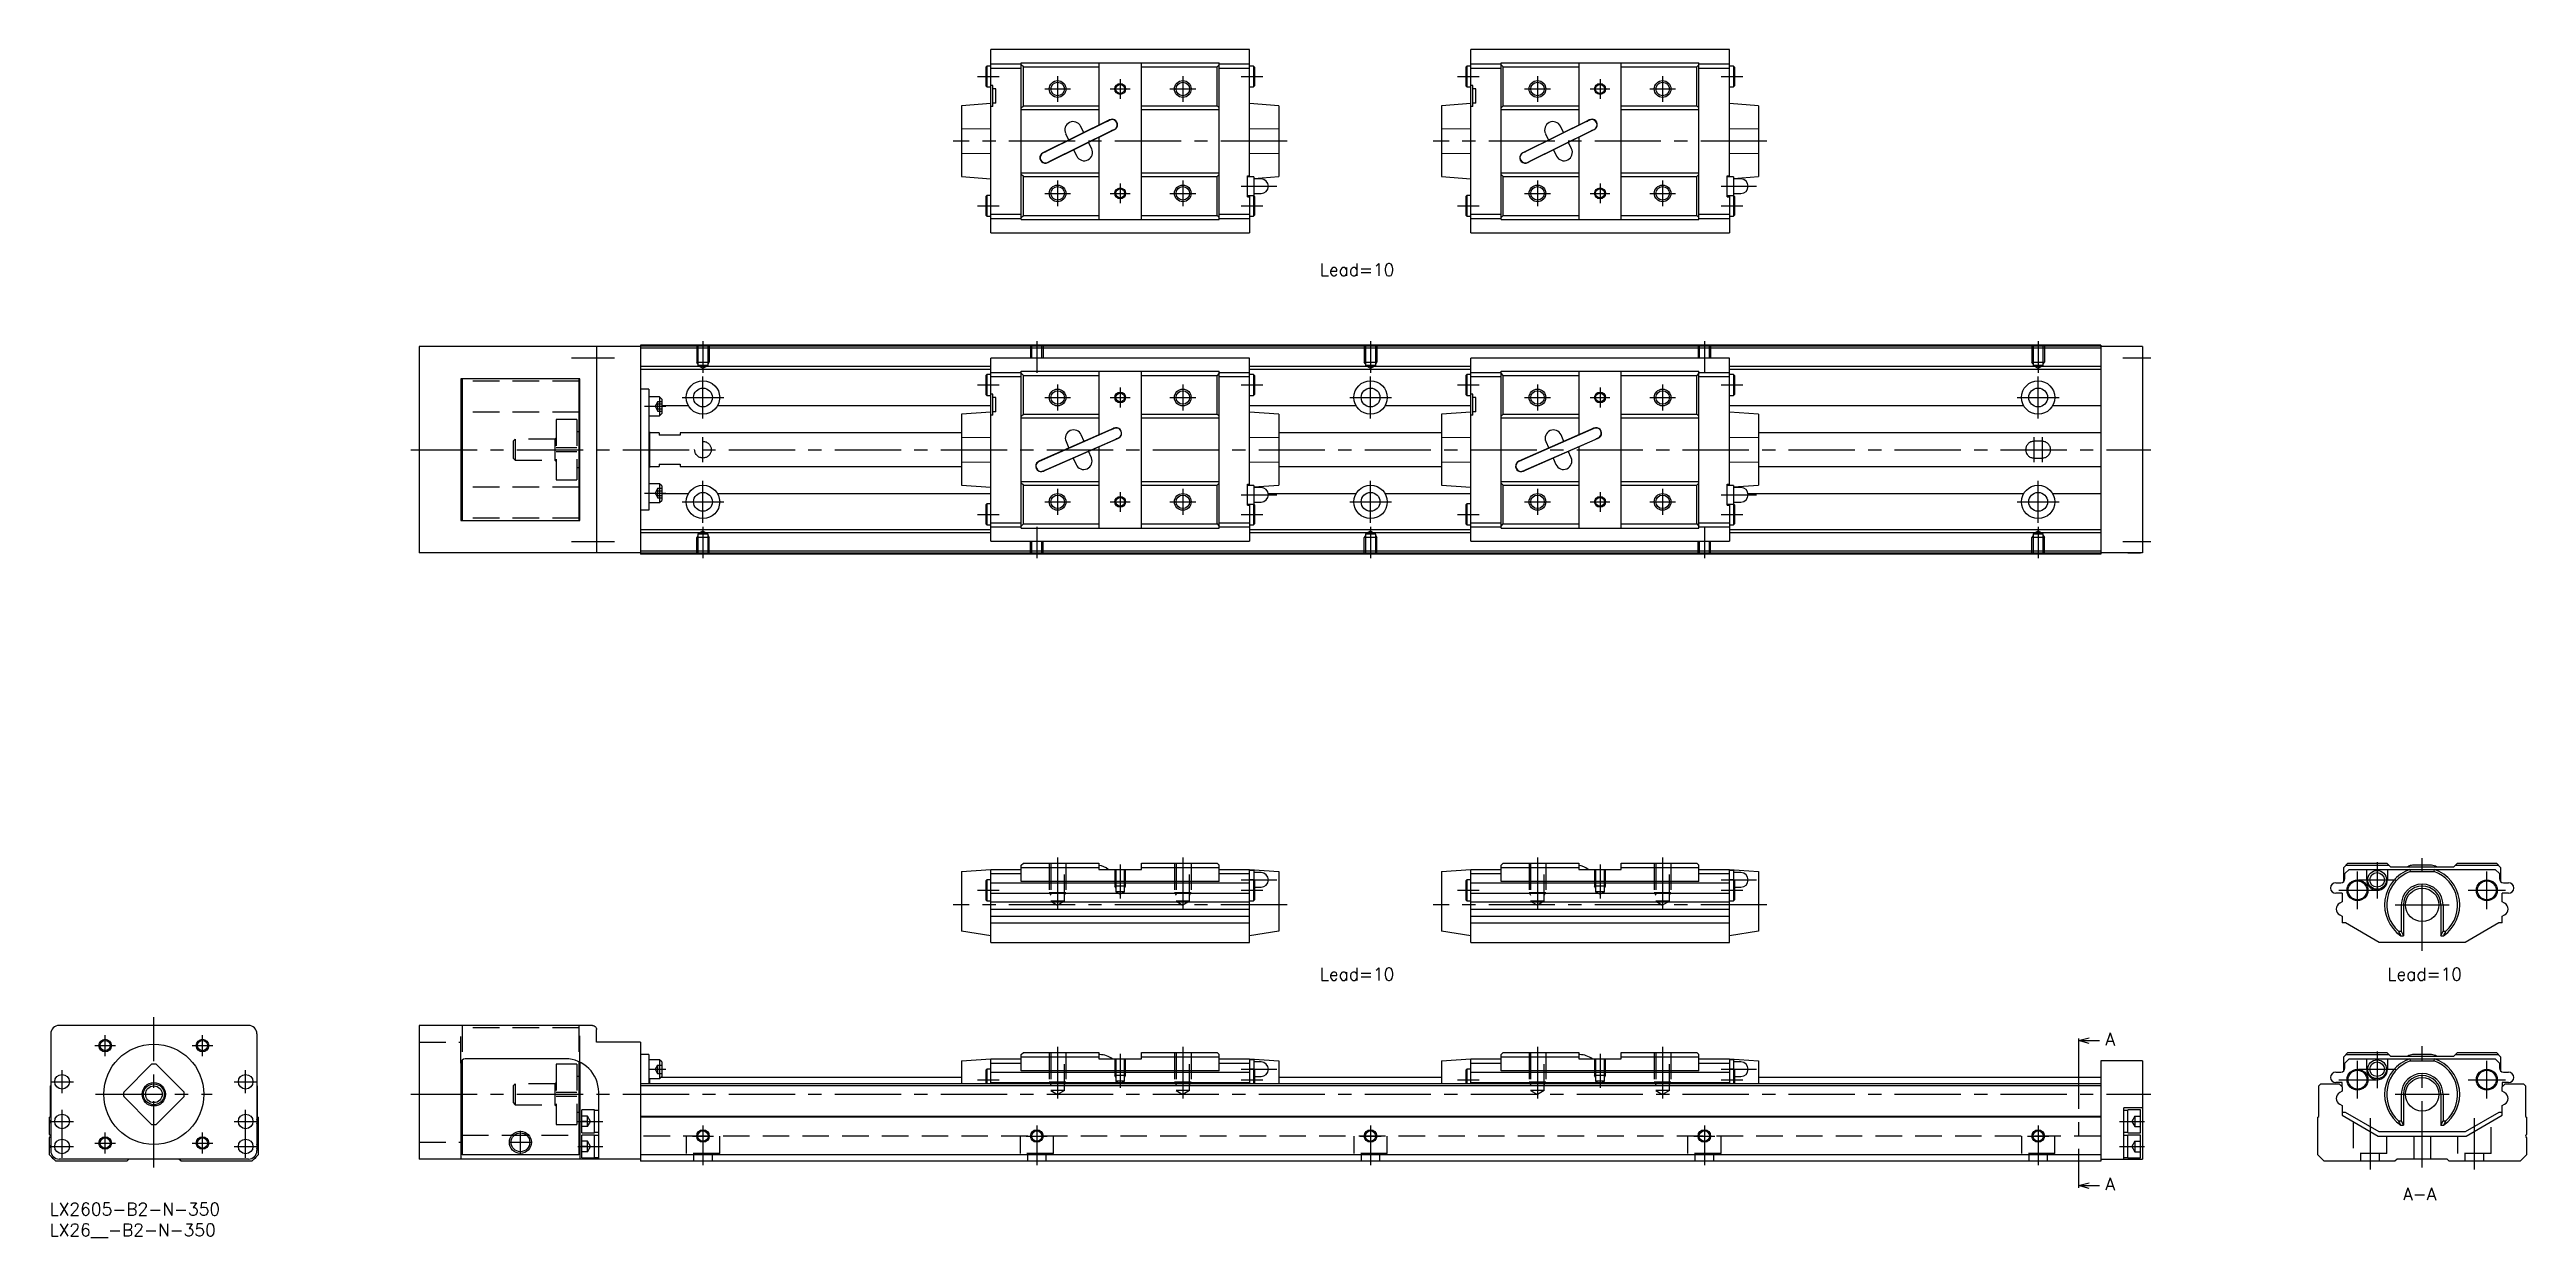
# Model space of a CAD drawing. Extents: x 0 to 594, y -8 to 276.
import ezdxf

# ---------------------------------------------------------------- set-up
doc = ezdxf.new("R2010")
doc.units = 0
doc.header["$LTSCALE"] = 0.5
doc.linetypes.add('CENTER', pattern=[50.8, 31.75, -6.35, 6.35, -6.35])
doc.linetypes.add('DASHED', pattern=[19.05, 12.7, -6.35])
for name, color, linetype in [('MSM_CENTER', 1, 'CENTER'), ('MSM_CONTINUOUS', 7, 'CONTINUOUS'), ('MSM_DASHED', 4, 'DASHED'), ('MSM_NARROW', 5, 'CONTINUOUS'), ('MSM_PART_NUMBER', 7, 'CONTINUOUS')]:
    doc.layers.add(name, color=color, linetype=linetype)
doc.styles.get("Standard").update_dxf_attribs({"font": 'txt.shx', "height": 1, "bigfont": 'bigfont.shx'})

msp = doc.modelspace()

# ---------------------------------------------------------------- texts
at = {"layer": 'MSM_PART_NUMBER'}
for s, p in [('Lead=10', (304.45, 222.04)), ('Lead=10', (304.45, 53.29)), ('Lead=10', (560.31, 53.29)), ('A', (492.73, 37.73)), ('A', (492.73, 3)), ('A-A', (564.09, 0.62))]:
    msp.add_text(s, height=3, dxfattribs=at).set_placement(p)

# ---------------------------------------------------------------- blocks, each defined once
blk = doc.blocks.new('*U2')
at = {"layer": 'MSM_PART_NUMBER'}
blk.add_text('LX2605-B2-N-350', height=3, dxfattribs=at).set_placement((0, -3))
blk = doc.blocks.new('*U3')
at = {"layer": 'MSM_PART_NUMBER'}
blk.add_text('LX26__-B2-N-350', height=3, dxfattribs=at).set_placement((0, -8))

# ---------------------------------------------------------------- linework, layer by layer
at = {"layer": 'MSM_CENTER'}
for p, q in [((222.41, 269.82), (227.61, 269.82)), ((241.61, 269.92), (241.61, 263.72)), ((256.61, 269.18), (256.61, 264.45)), ((271.61, 269.92), (271.61, 263.72)), ((285.61, 269.82), (290.81, 269.82)), ((337.41, 269.82), (342.61, 269.82)), ((356.61, 269.92), (356.61, 263.72)), ((371.61, 269.18), (371.61, 264.45)), ((386.61, 269.92), (386.61, 263.72)), ((400.61, 269.82), (405.81, 269.82)), ((238.51, 266.82), (244.71, 266.82)), ((254.24, 266.82), (258.97, 266.82)), ((268.51, 266.82), (274.71, 266.82)), ((353.51, 266.82), (359.71, 266.82)), ((369.24, 266.82), (373.97, 266.82)), ((383.51, 266.82), (389.71, 266.82)), ((296.61, 254.32), (216.61, 254.32)), ((411.61, 254.32), (331.61, 254.32)), ((241.61, 244.92), (241.61, 238.72)), ((256.61, 244.18), (256.61, 239.45)), ((271.61, 244.92), (271.61, 238.72)), ((285.61, 243.52), (294.11, 243.52)), ((356.61, 244.92), (356.61, 238.72)), ((371.61, 244.18), (371.61, 239.45)), ((386.61, 244.92), (386.61, 238.72)), ((400.61, 243.52), (409.11, 243.52)), ((222.41, 238.82), (227.61, 238.82)), ((238.51, 241.82), (244.71, 241.82)), ((254.24, 241.82), (258.97, 241.82)), ((268.51, 241.82), (274.71, 241.82)), ((285.61, 238.82), (290.81, 238.82)), ((337.41, 238.82), (342.61, 238.82)), ((353.51, 241.82), (359.71, 241.82)), ((369.24, 241.82), (373.97, 241.82)), ((383.51, 241.82), (389.71, 241.82)), ((400.61, 238.82), (405.81, 238.82)), ((125.11, 202.42), (135.41, 202.42)), ((156.61, 206.42), (156.61, 198.79)), ((236.61, 206.42), (236.61, 198.79)), ((316.61, 206.42), (316.61, 198.79)), ((396.61, 206.42), (396.61, 198.79)), ((476.61, 206.42), (476.61, 198.79)), ((496.91, 202.42), (503.61, 202.42)), ((156.61, 187.92), (156.61, 197.92)), ((222.41, 195.92), (227.61, 195.92)), ((241.61, 196.02), (241.61, 189.82)), ((271.61, 196.02), (271.61, 189.82)), ((285.61, 195.92), (290.81, 195.92)), ((316.61, 187.92), (316.61, 197.92)), ((337.41, 195.92), (342.61, 195.92)), ((356.61, 196.02), (356.61, 189.82)), ((386.61, 196.02), (386.61, 189.82)), ((400.61, 195.92), (405.81, 195.92)), ((476.61, 187.92), (476.61, 197.92)), ((142.61, 190.81), (147.71, 190.81)), ((151.61, 192.92), (161.61, 192.92)), ((238.51, 192.92), (244.71, 192.92)), ((254.24, 192.92), (258.97, 192.92)), ((256.61, 195.28), (256.61, 190.55)), ((268.51, 192.92), (274.71, 192.92)), ((311.61, 192.92), (321.61, 192.92)), ((353.51, 192.92), (359.71, 192.92)), ((369.24, 192.92), (373.97, 192.92)), ((371.61, 195.28), (371.61, 190.55)), ((383.51, 192.92), (389.71, 192.92)), ((471.61, 192.92), (481.61, 192.92)), ((86.61, 180.42), (503.61, 180.42)), ((156.61, 177.42), (156.61, 183.42)), ((475.61, 183.42), (475.61, 177.42)), ((477.61, 183.42), (477.61, 177.42)), ((156.61, 162.92), (156.61, 172.92)), ((316.61, 162.92), (316.61, 172.92)), ((476.61, 162.92), (476.61, 172.92)), ((142.61, 170.02), (147.71, 170.02)), ((151.61, 167.92), (161.61, 167.92)), ((238.51, 167.92), (244.71, 167.92)), ((241.61, 171.02), (241.61, 164.82)), ((254.24, 167.92), (258.97, 167.92)), ((256.61, 170.28), (256.61, 165.55)), ((268.51, 167.92), (274.71, 167.92)), ((271.61, 171.02), (271.61, 164.82)), ((285.61, 169.62), (294.11, 169.62)), ((311.61, 167.92), (321.61, 167.92)), ((353.51, 167.92), (359.71, 167.92)), ((356.61, 171.02), (356.61, 164.82)), ((369.24, 167.92), (373.97, 167.92)), ((371.61, 170.28), (371.61, 165.55)), ((383.51, 167.92), (389.71, 167.92)), ((386.61, 171.02), (386.61, 164.82)), ((400.61, 169.62), (409.11, 169.62)), ((471.61, 167.92), (481.61, 167.92)), ((156.61, 161.93), (156.61, 154.42)), ((222.41, 164.92), (227.61, 164.92)), ((236.61, 161.93), (236.61, 154.42)), ((285.61, 164.92), (290.81, 164.92)), ((316.61, 161.93), (316.61, 154.42)), ((337.41, 164.92), (342.61, 164.92)), ((396.61, 161.93), (396.61, 154.42)), ((400.61, 164.92), (405.81, 164.92)), ((476.61, 161.93), (476.61, 154.42)), ((125.11, 158.42), (135.41, 158.42)), ((496.91, 158.42), (503.61, 158.42)), ((241.61, 82.72), (241.61, 70.34)), ((256.61, 81.07), (256.61, 72.91)), ((271.61, 82.72), (271.61, 70.34)), ((285.61, 77.37), (294.11, 77.37)), ((356.61, 82.72), (356.61, 70.34)), ((371.61, 81.07), (371.61, 72.91)), ((386.61, 82.72), (386.61, 70.34)), ((400.61, 77.37), (409.11, 77.37)), ((553.15, 70.37), (553.15, 79.37)), ((553.35, 77.37), (562.35, 77.37)), ((557.85, 81.62), (557.85, 72.87)), ((568.65, 60.37), (568.65, 82.67)), ((584.15, 70.37), (584.15, 79.37)), ((296.61, 71.37), (216.61, 71.37)), ((222.41, 74.87), (227.61, 74.87)), ((285.61, 74.87), (290.81, 74.87)), ((411.61, 71.37), (331.61, 71.37)), ((337.41, 74.87), (342.61, 74.87)), ((400.61, 74.87), (405.81, 74.87)), ((548.65, 74.87), (557.65, 74.87)), ((562.15, 71.37), (575.15, 71.37)), ((579.65, 74.87), (588.65, 74.87)), ((25, 8.5), (25, 44.5)), ((10.83, 37.67), (15.83, 37.67)), ((13.33, 35.17), (13.33, 40.17)), ((34.17, 37.67), (39.17, 37.67)), ((36.67, 35.17), (36.67, 40.17)), ((241.61, 37.35), (241.61, 24.96)), ((256.61, 35.7), (256.61, 27.54)), ((271.61, 37.35), (271.61, 24.96)), ((356.61, 37.35), (356.61, 24.96)), ((371.61, 35.7), (371.61, 27.54)), ((386.61, 37.35), (386.61, 24.96)), ((486.31, 38.36), (486.31, 4.63)), ((557.85, 36.25), (557.85, 27.5)), ((568.65, 8.5), (568.65, 37.5)), ((3, 26.25), (3, 31.75)), ((47, 26.25), (47, 31.75)), ((143.61, 32), (147.71, 32)), ((285.61, 32), (294.11, 32)), ((400.61, 32), (409.11, 32)), ((553.15, 25), (553.15, 34)), ((553.35, 32), (562.35, 32)), ((584.15, 25), (584.15, 34)), ((0.25, 29), (5.75, 29)), ((11, 26), (39, 26)), ((44.25, 29), (49.75, 29)), ((86.61, 26), (503.61, 26)), ((222.41, 29.5), (227.61, 29.5)), ((285.61, 29.5), (290.81, 29.5)), ((337.41, 29.5), (342.61, 29.5)), ((400.61, 29.5), (405.81, 29.5)), ((548.65, 29.5), (557.65, 29.5)), ((562.15, 26), (575.15, 26)), ((579.65, 29.5), (588.65, 29.5)), ((0.25, 19.5), (5.75, 19.5)), ((3, 10.75), (3, 22.25)), ((44.25, 19.5), (49.75, 19.5)), ((47, 10.75), (47, 22.25)), ((126.61, 19.5), (132.61, 19.5)), ((156.61, 18.5), (156.61, 9)), ((236.61, 18.5), (236.61, 9)), ((316.61, 18.5), (316.61, 9)), ((396.61, 18.5), (396.61, 9)), ((476.61, 18.5), (476.61, 9)), ((496.11, 19.5), (502.11, 19.5)), ((556.15, 20.29), (556.15, 8)), ((581.15, 20.29), (581.15, 8)), ((0.25, 13.5), (5.75, 13.5)), ((10.83, 14.33), (15.83, 14.33)), ((13.33, 11.83), (13.33, 16.83)), ((34.17, 14.33), (39.17, 14.33)), ((36.67, 11.83), (36.67, 16.83)), ((44.25, 13.5), (49.75, 13.5)), ((110.07, 14.5), (115.64, 14.5)), ((112.86, 11.72), (112.86, 17.28)), ((126.61, 13.5), (132.61, 13.5)), ((154.07, 16), (159.14, 16)), ((234.07, 16), (239.14, 16)), ((314.07, 16), (319.14, 16)), ((394.07, 16), (399.14, 16)), ((474.03, 16), (479.18, 16)), ((496.11, 13.5), (502.11, 13.5))]:
    msp.add_line(p, q, dxfattribs=at)
at = {"layer": 'MSM_CONTINUOUS'}
for p, q in [((287.61, 276.27), (225.61, 276.27)), ((225.61, 232.37), (225.61, 276.27)), ((232.91, 235.52), (232.91, 273.12)), ((232.91, 273.12), (280.31, 273.12)), ((251.51, 273.12), (251.51, 258.16)), ((261.71, 235.52), (261.71, 273.12)), ((280.31, 235.52), (280.31, 273.12)), ((287.61, 245.77), (287.61, 276.27)), ((402.61, 276.27), (340.61, 276.27)), ((340.61, 232.37), (340.61, 276.27)), ((347.91, 235.52), (347.91, 273.12)), ((347.91, 273.12), (395.31, 273.12)), ((366.51, 273.12), (366.51, 258.16)), ((376.71, 235.52), (376.71, 273.12)), ((395.31, 235.52), (395.31, 273.12)), ((402.61, 245.77), (402.61, 276.27)), ((224.66, 272.32), (224.41, 272.07)), ((224.41, 272.07), (224.41, 267.57)), ((224.41, 267.57), (224.66, 267.32)), ((225.61, 272.32), (224.66, 272.32)), ((224.66, 272.32), (224.66, 267.32)), ((224.66, 267.32), (225.61, 267.32)), ((225.61, 272.82), (232.91, 272.82)), ((225.61, 271.82), (232.91, 271.82)), ((226.11, 267.62), (225.61, 267.62)), ((226.11, 262.62), (226.11, 267.62)), ((233.41, 272.12), (232.91, 272.62)), ((233.41, 262.82), (233.41, 272.12)), ((233.41, 272.12), (251.51, 272.12)), ((261.71, 272.12), (279.81, 272.12)), ((280.31, 272.62), (279.81, 272.12)), ((279.81, 262.82), (279.81, 272.12)), ((280.31, 272.82), (287.61, 272.82)), ((280.31, 271.82), (287.61, 271.82)), ((288.56, 272.32), (287.61, 272.32)), ((287.61, 267.32), (288.56, 267.32)), ((288.56, 272.32), (288.56, 267.32)), ((288.81, 272.07), (288.56, 272.32)), ((288.56, 267.32), (288.81, 267.57)), ((288.81, 272.07), (288.81, 267.57)), ((339.66, 272.32), (339.41, 272.07)), ((339.41, 272.07), (339.41, 267.57)), ((339.41, 267.57), (339.66, 267.32)), ((340.61, 272.32), (339.66, 272.32)), ((339.66, 272.32), (339.66, 267.32)), ((339.66, 267.32), (340.61, 267.32)), ((340.61, 272.82), (347.91, 272.82)), ((340.61, 271.82), (347.91, 271.82)), ((341.11, 267.62), (340.61, 267.62)), ((341.11, 262.62), (341.11, 267.62)), ((348.41, 272.12), (347.91, 272.62)), ((348.41, 262.82), (348.41, 272.12)), ((348.41, 272.12), (366.51, 272.12)), ((376.71, 272.12), (394.81, 272.12)), ((395.31, 272.62), (394.81, 272.12)), ((394.81, 262.82), (394.81, 272.12)), ((395.31, 272.82), (402.61, 272.82)), ((395.31, 271.82), (402.61, 271.82)), ((403.56, 272.32), (402.61, 272.32)), ((402.61, 267.32), (403.56, 267.32)), ((403.56, 272.32), (403.56, 267.32)), ((403.81, 272.07), (403.56, 272.32)), ((403.56, 267.32), (403.81, 267.57)), ((403.81, 272.07), (403.81, 267.57)), ((225.61, 263.32), (218.61, 262.82)), ((218.61, 262.82), (218.61, 245.82)), ((226.11, 262.62), (225.61, 262.62)), ((226.81, 266.82), (226.11, 266.82)), ((226.81, 263.42), (226.11, 263.42)), ((226.81, 263.42), (226.81, 266.82)), ((232.91, 262.32), (233.41, 262.82)), ((232.91, 261.92), (251.51, 261.92)), ((233.41, 262.82), (251.51, 262.82)), ((261.71, 262.82), (279.81, 262.82)), ((261.71, 261.92), (280.31, 261.92)), ((279.81, 262.82), (280.31, 262.32)), ((294.61, 262.82), (287.61, 263.32)), ((294.61, 262.82), (294.61, 245.82)), ((340.61, 263.32), (333.61, 262.82)), ((333.61, 262.82), (333.61, 245.82)), ((341.11, 262.62), (340.61, 262.62)), ((341.81, 266.82), (341.11, 266.82)), ((341.81, 263.42), (341.11, 263.42)), ((341.81, 263.42), (341.81, 266.82)), ((347.91, 262.32), (348.41, 262.82)), ((347.91, 261.92), (366.51, 261.92)), ((348.41, 262.82), (366.51, 262.82)), ((376.71, 262.82), (394.81, 262.82)), ((376.71, 261.92), (395.31, 261.92)), ((394.81, 262.82), (395.31, 262.32)), ((409.61, 262.82), (402.61, 263.32)), ((409.61, 262.82), (409.61, 245.82)), ((225.61, 257.27), (218.61, 257.19)), ((254.08, 259.43), (238.08, 251.53)), ((253.37, 259.02), (238.84, 251.85)), ((239.23, 249.2), (255.23, 257.1)), ((239.94, 249.61), (254.48, 256.78)), ((243.53, 256.12), (244.29, 254.6)), ((247.87, 256.37), (247.12, 257.89)), ((253.37, 259.02), (253.7, 259.15)), ((254.1, 259.39), (253.79, 259.23)), ((254.78, 256.97), (254.48, 256.78)), ((254.89, 256.99), (255.21, 257.15)), ((294.61, 257.19), (287.61, 257.27)), ((340.61, 257.27), (333.61, 257.19)), ((369.08, 259.43), (353.08, 251.53)), ((368.37, 259.02), (353.84, 251.85)), ((354.23, 249.2), (370.23, 257.1)), ((354.94, 249.61), (369.48, 256.78)), ((358.53, 256.12), (359.29, 254.6)), ((362.87, 256.37), (362.12, 257.89)), ((368.37, 259.02), (368.7, 259.15)), ((369.1, 259.39), (368.79, 259.23)), ((369.78, 256.97), (369.48, 256.78)), ((369.89, 256.99), (370.21, 257.15)), ((409.61, 257.19), (402.61, 257.27)), ((218.61, 251.44), (225.61, 251.36)), ((238.42, 251.65), (238.1, 251.49)), ((238.53, 251.66), (238.84, 251.85)), ((239.21, 249.25), (239.52, 249.4)), ((239.61, 249.48), (239.94, 249.61)), ((245.44, 252.27), (246.19, 250.74)), ((249.78, 252.51), (249.02, 254.04)), ((251.51, 255.26), (251.51, 235.52)), ((287.61, 251.36), (294.61, 251.44)), ((333.61, 251.44), (340.61, 251.36)), ((353.42, 251.65), (353.1, 251.49)), ((353.53, 251.66), (353.84, 251.85)), ((354.21, 249.25), (354.52, 249.4)), ((354.61, 249.48), (354.94, 249.61)), ((360.44, 252.27), (361.19, 250.74)), ((364.78, 252.51), (364.02, 254.04)), ((366.51, 255.26), (366.51, 235.52)), ((402.61, 251.36), (409.61, 251.44)), ((218.61, 245.82), (225.61, 245.32)), ((232.91, 246.72), (251.51, 246.72)), ((233.41, 245.82), (232.91, 246.32)), ((233.41, 245.82), (251.51, 245.82)), ((233.41, 236.52), (233.41, 245.82)), ((261.71, 246.72), (280.31, 246.72)), ((261.71, 245.82), (279.81, 245.82)), ((280.31, 246.32), (279.81, 245.82)), ((279.81, 236.52), (279.81, 245.82)), ((287.11, 246.02), (287.61, 246.02)), ((287.11, 241.02), (287.11, 246.02)), ((288.61, 245.77), (287.11, 245.77)), ((288.61, 245.39), (294.61, 245.82)), ((288.61, 245.77), (288.61, 241.27)), ((290.36, 245.27), (288.61, 245.27)), ((333.61, 245.82), (340.61, 245.32)), ((347.91, 246.72), (366.51, 246.72)), ((348.41, 245.82), (347.91, 246.32)), ((348.41, 245.82), (366.51, 245.82)), ((348.41, 236.52), (348.41, 245.82)), ((376.71, 246.72), (395.31, 246.72)), ((376.71, 245.82), (394.81, 245.82)), ((395.31, 246.32), (394.81, 245.82)), ((394.81, 236.52), (394.81, 245.82)), ((402.11, 246.02), (402.61, 246.02)), ((402.11, 241.02), (402.11, 246.02)), ((403.61, 245.77), (402.11, 245.77)), ((403.61, 245.39), (409.61, 245.82)), ((403.61, 245.77), (403.61, 241.27)), ((405.36, 245.27), (403.61, 245.27)), ((224.66, 241.32), (224.41, 241.07)), ((224.41, 241.07), (224.41, 236.57)), ((224.66, 241.32), (224.66, 236.32)), ((225.61, 241.32), (224.66, 241.32)), ((287.11, 241.27), (288.61, 241.27)), ((287.11, 241.02), (287.61, 241.02)), ((287.61, 241.27), (287.61, 232.37)), ((288.56, 241.27), (288.56, 236.32)), ((288.61, 241.77), (290.36, 241.77)), ((288.81, 241.07), (288.61, 241.27)), ((288.81, 241.07), (288.81, 236.57)), ((339.66, 241.32), (339.41, 241.07)), ((339.41, 241.07), (339.41, 236.57)), ((339.66, 241.32), (339.66, 236.32)), ((340.61, 241.32), (339.66, 241.32)), ((402.11, 241.27), (403.61, 241.27)), ((402.11, 241.02), (402.61, 241.02)), ((402.61, 241.27), (402.61, 232.37)), ((403.56, 241.27), (403.56, 236.32)), ((403.61, 241.77), (405.36, 241.77)), ((403.81, 241.07), (403.61, 241.27)), ((403.81, 241.07), (403.81, 236.57)), ((224.41, 236.57), (224.66, 236.32)), ((224.66, 236.32), (225.61, 236.32)), ((225.61, 236.82), (232.91, 236.82)), ((225.61, 235.82), (232.91, 235.82)), ((225.61, 232.37), (287.61, 232.37)), ((232.91, 236.02), (233.41, 236.52)), ((232.91, 235.52), (280.31, 235.52)), ((233.41, 236.52), (251.51, 236.52)), ((261.71, 236.52), (279.81, 236.52)), ((279.81, 236.52), (280.31, 236.02)), ((280.31, 236.82), (287.61, 236.82)), ((280.31, 235.82), (287.61, 235.82)), ((287.61, 236.32), (288.56, 236.32)), ((288.56, 236.32), (288.81, 236.57)), ((339.41, 236.57), (339.66, 236.32)), ((339.66, 236.32), (340.61, 236.32)), ((340.61, 236.82), (347.91, 236.82)), ((340.61, 235.82), (347.91, 235.82)), ((340.61, 232.37), (402.61, 232.37)), ((347.91, 236.02), (348.41, 236.52)), ((347.91, 235.52), (395.31, 235.52)), ((348.41, 236.52), (366.51, 236.52)), ((376.71, 236.52), (394.81, 236.52)), ((394.81, 236.52), (395.31, 236.02)), ((395.31, 236.82), (402.61, 236.82)), ((395.31, 235.82), (402.61, 235.82)), ((402.61, 236.32), (403.56, 236.32)), ((403.56, 236.32), (403.81, 236.57)), ((88.61, 205.12), (88.61, 155.72)), ((141.61, 205.12), (88.61, 205.12)), ((131.11, 205.12), (131.11, 155.72)), ((491.61, 205.42), (141.61, 205.42)), ((141.61, 205.42), (141.61, 155.42)), ((491.61, 205.22), (141.61, 205.22)), ((491.61, 204.72), (141.61, 204.72)), ((287.61, 202.37), (225.61, 202.37)), ((225.61, 158.47), (225.61, 202.37)), ((287.61, 171.87), (287.61, 202.37)), ((402.61, 202.37), (340.61, 202.37)), ((340.61, 158.47), (340.61, 202.37)), ((402.61, 171.87), (402.61, 202.37)), ((491.61, 205.42), (491.61, 155.42)), ((501.61, 205.12), (491.61, 205.12)), ((498.11, 205.12), (498.11, 205.17)), ((501.11, 205.17), (498.11, 205.17)), ((501.11, 205.12), (501.11, 205.17)), ((501.61, 205.12), (501.61, 155.72)), ((98.61, 197.42), (98.61, 163.42)), ((127.11, 197.42), (98.61, 197.42)), ((98.61, 196.82), (98.86, 196.82)), ((98.86, 197.42), (98.86, 163.42)), ((126.86, 197.42), (126.86, 163.42)), ((126.86, 196.82), (127.11, 196.82)), ((127.11, 163.42), (127.11, 197.42)), ((225.61, 200.32), (141.61, 200.32)), ((225.61, 199.62), (141.61, 199.62)), ((224.66, 198.42), (224.41, 198.17)), ((224.41, 198.17), (224.41, 193.67)), ((225.61, 198.42), (224.66, 198.42)), ((224.66, 198.42), (224.66, 193.42)), ((225.61, 198.92), (232.91, 198.92)), ((225.61, 197.92), (232.91, 197.92)), ((232.91, 161.62), (232.91, 199.22)), ((232.91, 199.22), (280.31, 199.22)), ((233.41, 198.22), (232.91, 198.72)), ((233.41, 188.92), (233.41, 198.22)), ((233.41, 198.22), (251.51, 198.22)), ((251.51, 199.22), (251.51, 183.97)), ((261.71, 161.62), (261.71, 199.22)), ((261.71, 198.22), (279.81, 198.22)), ((280.31, 198.72), (279.81, 198.22)), ((279.81, 188.92), (279.81, 198.22)), ((280.31, 161.62), (280.31, 199.22)), ((280.31, 198.92), (287.61, 198.92)), ((280.31, 197.92), (287.61, 197.92)), ((340.61, 200.32), (287.61, 200.32)), ((340.61, 199.62), (287.61, 199.62)), ((288.56, 198.42), (287.61, 198.42)), ((288.56, 198.42), (288.56, 193.42)), ((288.81, 198.17), (288.56, 198.42)), ((288.81, 198.17), (288.81, 193.67)), ((339.66, 198.42), (339.41, 198.17)), ((339.41, 198.17), (339.41, 193.67)), ((340.61, 198.42), (339.66, 198.42)), ((339.66, 198.42), (339.66, 193.42)), ((340.61, 198.92), (347.91, 198.92)), ((340.61, 197.92), (347.91, 197.92)), ((347.91, 161.62), (347.91, 199.22)), ((347.91, 199.22), (395.31, 199.22)), ((348.41, 198.22), (347.91, 198.72)), ((348.41, 188.92), (348.41, 198.22)), ((348.41, 198.22), (366.51, 198.22)), ((366.51, 199.22), (366.51, 183.97)), ((376.71, 161.62), (376.71, 199.22)), ((376.71, 198.22), (394.81, 198.22)), ((395.31, 198.72), (394.81, 198.22)), ((394.81, 188.92), (394.81, 198.22)), ((395.31, 161.62), (395.31, 199.22)), ((395.31, 198.92), (402.61, 198.92)), ((395.31, 197.92), (402.61, 197.92)), ((491.61, 200.32), (402.61, 200.32)), ((491.61, 199.62), (402.61, 199.62)), ((403.56, 198.42), (402.61, 198.42)), ((403.56, 198.42), (403.56, 193.42)), ((403.81, 198.17), (403.56, 198.42)), ((403.81, 198.17), (403.81, 193.67)), ((143.61, 194.92), (141.61, 194.92)), ((143.61, 194.92), (143.61, 165.92)), ((146.21, 193.06), (143.61, 193.06)), ((146.21, 193.06), (146.21, 188.56)), ((146.71, 192.56), (146.21, 193.06)), ((146.71, 192.56), (146.71, 189.06)), ((153.12, 190.96), (146.71, 190.96)), ((225.61, 190.96), (160.09, 190.96)), ((224.41, 193.67), (224.66, 193.42)), ((224.66, 193.42), (225.61, 193.42)), ((226.11, 193.72), (225.61, 193.72)), ((226.11, 188.72), (226.11, 193.72)), ((226.81, 192.92), (226.11, 192.92)), ((226.81, 189.52), (226.81, 192.92)), ((287.61, 193.42), (288.56, 193.42)), ((313.12, 190.96), (287.61, 190.96)), ((288.56, 193.42), (288.81, 193.67)), ((340.61, 190.96), (320.09, 190.96)), ((339.41, 193.67), (339.66, 193.42)), ((339.66, 193.42), (340.61, 193.42)), ((341.11, 193.72), (340.61, 193.72)), ((341.11, 188.72), (341.11, 193.72)), ((341.81, 192.92), (341.11, 192.92)), ((341.81, 189.52), (341.81, 192.92)), ((402.61, 193.42), (403.56, 193.42)), ((473.12, 190.96), (402.61, 190.96)), ((403.56, 193.42), (403.81, 193.67)), ((491.61, 190.96), (480.09, 190.96)), ((98.86, 189.42), (98.61, 189.42)), ((127.11, 189.42), (126.86, 189.42)), ((127.11, 184.67), (126.86, 184.67)), ((143.61, 188.56), (146.21, 188.56)), ((143.81, 184.67), (143.61, 184.67)), ((143.81, 184.67), (143.81, 176.17)), ((146.11, 184.42), (143.81, 184.42)), ((146.11, 184.42), (146.11, 183.92)), ((146.21, 188.56), (146.71, 189.06)), ((151.11, 184.42), (151.11, 183.92)), ((218.61, 184.42), (151.11, 184.42)), ((225.61, 189.42), (218.61, 188.92)), ((218.61, 188.92), (218.61, 171.92)), ((226.11, 188.72), (225.61, 188.72)), ((226.81, 189.52), (226.11, 189.52)), ((232.91, 188.42), (233.41, 188.92)), ((232.91, 188.02), (251.51, 188.02)), ((233.41, 188.92), (251.51, 188.92)), ((255.13, 185.56), (237.13, 177.66)), ((254.4, 185.18), (237.9, 177.94)), ((255.15, 185.51), (254.83, 185.37)), ((261.71, 188.92), (279.81, 188.92)), ((261.71, 188.02), (280.31, 188.02)), ((279.81, 188.92), (280.31, 188.42)), ((294.61, 188.92), (287.61, 189.42)), ((294.61, 188.92), (294.61, 171.92)), ((333.61, 184.42), (294.61, 184.42)), ((340.61, 189.42), (333.61, 188.92)), ((333.61, 188.92), (333.61, 171.92)), ((341.11, 188.72), (340.61, 188.72)), ((341.81, 189.52), (341.11, 189.52)), ((347.91, 188.42), (348.41, 188.92)), ((347.91, 188.02), (366.51, 188.02)), ((348.41, 188.92), (366.51, 188.92)), ((370.13, 185.56), (352.13, 177.66)), ((369.4, 185.18), (352.9, 177.94)), ((370.15, 185.51), (369.83, 185.37)), ((376.71, 188.92), (394.81, 188.92)), ((376.71, 188.02), (395.31, 188.02)), ((394.81, 188.92), (395.31, 188.42)), ((409.61, 188.92), (402.61, 189.42)), ((409.61, 188.92), (409.61, 171.92)), ((491.61, 184.42), (409.61, 184.42)), ((151.11, 183.92), (146.11, 183.92)), ((225.61, 183.37), (218.61, 183.29)), ((238.18, 175.28), (256.18, 183.18)), ((238.91, 175.65), (255.41, 182.89)), ((243.62, 182.36), (244.3, 180.8)), ((245.35, 178.42), (246.03, 176.87)), ((247.96, 182.41), (247.28, 183.97)), ((249.69, 178.47), (249.01, 180.03)), ((251.51, 181.13), (251.51, 161.62)), ((255.83, 183.08), (256.16, 183.22)), ((294.61, 183.29), (287.61, 183.37)), ((340.61, 183.37), (333.61, 183.29)), ((353.18, 175.28), (371.18, 183.18)), ((353.91, 175.65), (370.41, 182.89)), ((358.62, 182.36), (359.3, 180.8)), ((360.35, 178.42), (361.03, 176.87)), ((362.96, 182.41), (362.28, 183.97)), ((364.69, 178.47), (364.01, 180.03)), ((366.51, 181.13), (366.51, 161.62)), ((370.83, 183.08), (371.16, 183.22)), ((409.61, 183.29), (402.61, 183.37)), ((126.86, 176.17), (127.11, 176.17)), ((143.61, 176.17), (143.81, 176.17)), ((146.21, 172.27), (143.61, 172.27)), ((143.81, 176.42), (146.11, 176.42)), ((146.11, 176.92), (151.11, 176.92)), ((146.11, 176.92), (146.11, 176.42)), ((146.21, 172.27), (146.21, 167.77)), ((146.71, 171.77), (146.21, 172.27)), ((151.11, 176.92), (151.11, 176.42)), ((151.11, 176.42), (218.61, 176.42)), ((218.61, 177.54), (225.61, 177.46)), ((232.91, 172.82), (251.51, 172.82)), ((233.41, 171.92), (232.91, 172.42)), ((237.48, 177.75), (237.15, 177.61)), ((238.16, 175.32), (238.48, 175.46)), ((261.71, 172.82), (280.31, 172.82)), ((280.31, 172.42), (279.81, 171.92)), ((287.61, 177.46), (294.61, 177.54)), ((294.61, 176.42), (333.61, 176.42)), ((333.61, 177.54), (340.61, 177.46)), ((347.91, 172.82), (366.51, 172.82)), ((348.41, 171.92), (347.91, 172.42)), ((352.48, 177.75), (352.15, 177.61)), ((353.16, 175.32), (353.48, 175.46)), ((376.71, 172.82), (395.31, 172.82)), ((395.31, 172.42), (394.81, 171.92)), ((402.61, 177.46), (409.61, 177.54)), ((409.61, 176.42), (491.61, 176.42)), ((98.86, 171.42), (98.61, 171.42)), ((127.11, 171.42), (126.86, 171.42)), ((143.61, 167.77), (146.21, 167.77)), ((146.21, 167.77), (146.71, 168.27)), ((146.71, 171.77), (146.71, 168.27)), ((153.12, 169.88), (146.71, 169.88)), ((225.61, 169.88), (160.09, 169.88)), ((218.61, 171.92), (225.61, 171.42)), ((224.66, 167.42), (224.41, 167.17)), ((224.41, 167.17), (224.41, 162.67)), ((224.66, 167.42), (224.66, 162.42)), ((225.61, 167.42), (224.66, 167.42)), ((233.41, 171.92), (251.51, 171.92)), ((233.41, 162.62), (233.41, 171.92)), ((261.71, 171.92), (279.81, 171.92)), ((279.81, 162.62), (279.81, 171.92)), ((287.11, 172.12), (287.61, 172.12)), ((287.11, 167.12), (287.11, 172.12)), ((288.61, 171.87), (287.11, 171.87)), ((287.11, 167.37), (288.61, 167.37)), ((287.11, 167.12), (287.61, 167.12)), ((287.61, 167.37), (287.61, 158.47)), ((288.56, 167.37), (288.56, 162.42)), ((288.61, 171.49), (294.61, 171.92)), ((288.61, 171.87), (288.61, 167.37)), ((290.36, 171.37), (288.61, 171.37)), ((288.61, 167.87), (290.36, 167.87)), ((288.81, 167.17), (288.61, 167.37)), ((288.81, 167.17), (288.81, 162.67)), ((313.12, 169.88), (292.09, 169.88)), ((340.61, 169.88), (320.09, 169.88)), ((333.61, 171.92), (340.61, 171.42)), ((339.66, 167.42), (339.41, 167.17)), ((339.41, 167.17), (339.41, 162.67)), ((339.66, 167.42), (339.66, 162.42)), ((340.61, 167.42), (339.66, 167.42)), ((348.41, 171.92), (366.51, 171.92)), ((348.41, 162.62), (348.41, 171.92)), ((376.71, 171.92), (394.81, 171.92)), ((394.81, 162.62), (394.81, 171.92)), ((402.11, 172.12), (402.61, 172.12)), ((402.11, 167.12), (402.11, 172.12)), ((403.61, 171.87), (402.11, 171.87)), ((402.11, 167.37), (403.61, 167.37)), ((402.11, 167.12), (402.61, 167.12)), ((402.61, 167.37), (402.61, 158.47)), ((403.56, 167.37), (403.56, 162.42)), ((403.61, 171.49), (409.61, 171.92)), ((403.61, 171.87), (403.61, 167.37)), ((405.36, 171.37), (403.61, 171.37)), ((403.61, 167.87), (405.36, 167.87)), ((403.81, 167.17), (403.61, 167.37)), ((403.81, 167.17), (403.81, 162.67)), ((473.12, 169.88), (407.09, 169.88)), ((491.61, 169.88), (480.09, 169.88)), ((98.61, 164.02), (98.86, 164.02)), ((98.61, 163.42), (127.11, 163.42)), ((126.86, 164.02), (127.11, 164.02)), ((143.61, 165.92), (141.61, 165.92)), ((225.61, 161.22), (141.61, 161.22)), ((225.61, 160.52), (141.61, 160.52)), ((224.41, 162.67), (224.66, 162.42)), ((224.66, 162.42), (225.61, 162.42)), ((225.61, 162.92), (232.91, 162.92)), ((225.61, 161.92), (232.91, 161.92)), ((232.91, 162.12), (233.41, 162.62)), ((232.91, 161.62), (280.31, 161.62)), ((233.41, 162.62), (251.51, 162.62)), ((261.71, 162.62), (279.81, 162.62)), ((279.81, 162.62), (280.31, 162.12)), ((280.31, 162.92), (287.61, 162.92)), ((280.31, 161.92), (287.61, 161.92)), ((287.61, 162.42), (288.56, 162.42)), ((340.61, 161.22), (287.61, 161.22)), ((340.61, 160.52), (287.61, 160.52)), ((288.56, 162.42), (288.81, 162.67)), ((339.41, 162.67), (339.66, 162.42)), ((339.66, 162.42), (340.61, 162.42)), ((340.61, 162.92), (347.91, 162.92)), ((340.61, 161.92), (347.91, 161.92)), ((347.91, 162.12), (348.41, 162.62)), ((347.91, 161.62), (395.31, 161.62)), ((348.41, 162.62), (366.51, 162.62)), ((376.71, 162.62), (394.81, 162.62)), ((394.81, 162.62), (395.31, 162.12)), ((395.31, 162.92), (402.61, 162.92)), ((395.31, 161.92), (402.61, 161.92)), ((402.61, 162.42), (403.56, 162.42)), ((491.61, 161.22), (402.61, 161.22)), ((491.61, 160.52), (402.61, 160.52)), ((403.56, 162.42), (403.81, 162.67)), ((141.61, 155.72), (88.61, 155.72)), ((491.61, 156.12), (141.61, 156.12)), ((491.61, 155.62), (141.61, 155.62)), ((491.61, 155.42), (141.61, 155.42)), ((225.61, 158.47), (287.61, 158.47)), ((340.61, 158.47), (402.61, 158.47)), ((501.61, 155.72), (491.61, 155.72)), ((498.11, 155.67), (501.11, 155.67)), ((501.11, 155.67), (501.11, 155.72)), ((218.61, 79.37), (225.61, 79.87)), ((218.61, 79.37), (218.61, 65.05)), ((224.66, 77.37), (224.41, 77.12)), ((225.61, 77.37), (224.66, 77.37)), ((224.66, 77.37), (224.66, 72.37)), ((225.61, 79.87), (232.91, 79.87)), ((225.61, 62.37), (225.61, 79.87)), ((225.61, 78.87), (232.91, 78.87)), ((232.91, 80.87), (233.41, 81.37)), ((232.91, 76.96), (232.91, 80.87)), ((232.91, 80.37), (251.51, 80.37)), ((233.41, 81.37), (251.51, 81.37)), ((251.51, 81.37), (251.51, 79.87)), ((251.51, 79.87), (261.71, 79.87)), ((261.71, 79.87), (261.71, 81.37)), ((261.71, 81.37), (279.81, 81.37)), ((261.71, 80.37), (280.31, 80.37)), ((279.81, 81.37), (280.31, 80.87)), ((280.31, 76.96), (280.31, 80.87)), ((280.31, 79.87), (287.61, 79.87)), ((280.31, 78.87), (287.61, 78.87)), ((287.61, 79.87), (294.61, 79.37)), ((287.61, 62.37), (287.61, 79.87)), ((288.61, 79.62), (287.61, 79.62)), ((288.56, 77.37), (287.61, 77.37)), ((288.81, 77.12), (288.56, 77.37)), ((288.56, 77.37), (288.56, 72.37)), ((288.61, 79.62), (288.61, 77.32)), ((290.36, 79.12), (288.61, 79.12)), ((294.61, 79.37), (294.61, 65.05)), ((333.61, 79.37), (340.61, 79.87)), ((333.61, 79.37), (333.61, 65.05)), ((339.66, 77.37), (339.41, 77.12)), ((340.61, 77.37), (339.66, 77.37)), ((339.66, 77.37), (339.66, 72.37)), ((340.61, 79.87), (347.91, 79.87)), ((340.61, 62.37), (340.61, 79.87)), ((340.61, 78.87), (347.91, 78.87)), ((347.91, 80.87), (348.41, 81.37)), ((347.91, 76.96), (347.91, 80.87)), ((347.91, 80.37), (366.51, 80.37)), ((348.41, 81.37), (366.51, 81.37)), ((366.51, 81.37), (366.51, 79.87)), ((366.51, 79.87), (376.71, 79.87)), ((376.71, 79.87), (376.71, 81.37)), ((376.71, 81.37), (394.81, 81.37)), ((376.71, 80.37), (395.31, 80.37)), ((394.81, 81.37), (395.31, 80.87)), ((395.31, 76.96), (395.31, 80.87)), ((395.31, 79.87), (402.61, 79.87)), ((395.31, 78.87), (402.61, 78.87)), ((402.61, 79.87), (409.61, 79.37)), ((402.61, 62.37), (402.61, 79.87)), ((403.61, 79.62), (402.61, 79.62)), ((403.56, 77.37), (402.61, 77.37)), ((403.81, 77.12), (403.56, 77.37)), ((403.56, 77.37), (403.56, 72.37)), ((403.61, 79.62), (403.61, 77.32)), ((405.36, 79.12), (403.61, 79.12)), ((409.61, 79.37), (409.61, 65.05)), ((550.84, 81.37), (549.84, 80.37)), ((549.84, 76.96), (549.84, 80.37)), ((550.15, 78.87), (551.15, 79.87)), ((550.15, 77.67), (550.15, 78.87)), ((550.34, 80.87), (560.65, 80.87)), ((550.84, 81.37), (560.15, 81.37)), ((551.15, 79.87), (586.15, 79.87)), ((555.35, 77.37), (555.35, 79.87)), ((561.05, 80.47), (560.15, 81.37)), ((560.35, 79.87), (560.35, 77.37)), ((561.05, 80.47), (576.25, 80.47)), ((565.69, 79.87), (565.77, 79.37)), ((565.77, 79.37), (571.52, 79.37)), ((566.4, 80.87), (566.33, 80.87)), ((570.89, 80.87), (566.4, 80.87)), ((571.52, 79.37), (571.6, 79.87)), ((577.15, 81.37), (576.25, 80.47)), ((576.65, 80.87), (586.94, 80.87)), ((577.15, 81.37), (586.44, 81.37)), ((586.15, 79.87), (587.15, 78.87)), ((587.44, 80.37), (586.44, 81.37)), ((587.15, 78.87), (587.15, 77.67)), ((587.44, 80.37), (587.44, 76.96)), ((224.41, 77.12), (224.41, 72.62)), ((224.41, 72.62), (224.66, 72.37)), ((224.66, 72.37), (225.61, 72.37)), ((225.61, 76.67), (287.61, 76.67)), ((225.61, 74.17), (287.61, 74.17)), ((225.61, 72.1), (287.61, 72.1)), ((280.31, 76.96), (232.91, 76.96)), ((287.61, 72.37), (288.56, 72.37)), ((288.56, 72.37), (288.81, 72.62)), ((288.81, 77.12), (288.81, 72.62)), ((288.81, 75.62), (290.36, 75.62)), ((339.41, 77.12), (339.41, 72.62)), ((339.41, 72.62), (339.66, 72.37)), ((339.66, 72.37), (340.61, 72.37)), ((340.61, 76.67), (402.61, 76.67)), ((340.61, 74.17), (402.61, 74.17)), ((340.61, 72.1), (402.61, 72.1)), ((395.31, 76.96), (347.91, 76.96)), ((402.61, 72.37), (403.56, 72.37)), ((403.56, 72.37), (403.81, 72.62)), ((403.81, 77.12), (403.81, 72.62)), ((403.81, 75.62), (405.36, 75.62)), ((547.95, 76.67), (549.15, 76.67)), ((549.45, 74.17), (547.95, 74.17)), ((549.45, 72.1), (548.89, 71.77)), ((549.45, 74.17), (549.45, 72.1)), ((563.65, 71.37), (563.65, 65.05)), ((564.15, 71.37), (564.15, 63.99)), ((573.15, 71.37), (573.15, 63.99)), ((573.65, 71.37), (573.65, 65.05)), ((589.35, 74.17), (587.85, 74.17)), ((587.85, 72.1), (587.85, 74.17)), ((588.41, 71.77), (587.85, 72.1)), ((588.15, 76.67), (589.35, 76.67)), ((225.61, 70.37), (287.61, 70.37)), ((225.61, 68.65), (287.61, 68.65)), ((225.61, 67.04), (287.61, 67.04)), ((340.61, 70.37), (402.61, 70.37)), ((340.61, 68.65), (402.61, 68.65)), ((340.61, 67.04), (402.61, 67.04)), ((548.89, 68.97), (549.45, 68.65)), ((549.45, 68.65), (549.45, 67.04)), ((550.3, 67.04), (549.45, 67.04)), ((558.37, 62.37), (550.3, 67.04)), ((587, 67.04), (578.92, 62.37)), ((587.85, 67.04), (587, 67.04)), ((587.85, 68.65), (588.41, 68.97)), ((587.85, 67.04), (587.85, 68.65)), ((225.61, 63.99), (218.61, 65.05)), ((225.61, 62.37), (287.61, 62.37)), ((294.61, 65.05), (287.61, 63.99)), ((340.61, 63.99), (333.61, 65.05)), ((340.61, 62.37), (402.61, 62.37)), ((409.61, 65.05), (402.61, 63.99)), ((578.92, 62.37), (558.37, 62.37)), ((562.96, 65.05), (563.65, 65.05)), ((563.49, 63.99), (564.15, 63.99)), ((563.65, 65.05), (564.15, 63.99)), ((573.15, 63.99), (573.65, 65.05)), ((573.15, 63.99), (573.8, 63.99)), ((573.65, 65.05), (574.33, 65.05)), ((47.7, 42.5), (2.3, 42.5)), ((88.61, 42.5), (88.61, 10.5)), ((130.11, 42.5), (88.61, 42.5)), ((130.11, 42.5), (130.11, 42.5)), ((130.11, 42.5), (130.32, 42.48)), ((130.32, 42.48), (130.56, 42.39)), ((130.56, 42.39), (130.78, 42.24)), ((130.78, 42.24), (130.91, 42.09)), ((130.91, 42.09), (131.02, 41.9)), ((131.02, 41.9), (131.08, 41.72)), ((131.08, 41.72), (131.11, 41.5)), ((0.3, 40.5), (0.3, 12.5)), ((49.7, 40.5), (49.7, 12.5)), ((131.11, 38.5), (131.11, 41.5)), ((141.61, 38.5), (131.11, 38.5)), ((141.61, 38.5), (141.61, 10)), ((232.91, 35.5), (233.41, 36)), ((233.41, 36), (251.51, 36)), ((251.51, 36), (251.51, 34.5)), ((261.71, 34.5), (261.71, 36)), ((261.71, 36), (279.81, 36)), ((279.81, 36), (280.31, 35.5)), ((347.91, 35.5), (348.41, 36)), ((348.41, 36), (366.51, 36)), ((366.51, 36), (366.51, 34.5)), ((376.71, 34.5), (376.71, 36)), ((376.71, 36), (394.81, 36)), ((394.81, 36), (395.31, 35.5)), ((486.31, 38.86), (488.81, 39.53)), ((486.31, 39.36), (486.31, 38.36)), ((488.81, 38.19), (486.31, 38.86)), ((486.31, 38.86), (491.31, 38.86)), ((550.84, 36), (549.84, 35)), ((550.84, 36), (560.15, 36)), ((561.05, 35.1), (560.15, 36)), ((577.15, 36), (576.25, 35.1)), ((577.15, 36), (586.44, 36)), ((587.44, 35), (586.44, 36)), ((24.45, 33.23), (17.77, 26.55)), ((32.23, 26.55), (25.55, 33.23)), ((98.61, 33.5), (98.61, 10.5)), ((98.86, 34.16), (98.86, 11.5)), ((123.61, 34.5), (99.61, 34.5)), ((126.86, 33.81), (126.86, 11.5)), ((127.11, 30.25), (126.86, 30.25)), ((127.11, 33.69), (127.11, 16.2)), ((143.61, 35.5), (141.61, 35.5)), ((143.61, 35.5), (143.61, 28.5)), ((146.21, 34.25), (143.61, 34.25)), ((143.61, 29.75), (146.21, 29.75)), ((143.81, 29.75), (143.81, 28.5)), ((146.71, 33.75), (146.21, 34.25)), ((146.21, 34.25), (146.21, 29.75)), ((146.21, 29.75), (146.71, 30.25)), ((218.61, 30), (146.46, 30)), ((146.71, 33.75), (146.71, 30.25)), ((218.61, 34), (225.61, 34.5)), ((218.61, 34), (218.61, 28.5)), ((224.66, 32), (224.41, 31.75)), ((224.41, 31.75), (224.41, 28.5)), ((225.61, 32), (224.66, 32)), ((224.66, 32), (224.66, 28.5)), ((225.61, 28.5), (225.61, 34.5)), ((225.61, 34.5), (232.91, 34.5)), ((225.61, 33.5), (232.91, 33.5)), ((225.61, 31.3), (287.61, 31.3)), ((232.91, 31.59), (232.91, 35.5)), ((232.91, 35), (251.51, 35)), ((280.31, 31.59), (232.91, 31.59)), ((251.76, 35.5), (251.51, 35.5)), ((251.51, 34.5), (261.71, 34.5)), ((261.71, 35), (280.31, 35)), ((280.31, 31.59), (280.31, 35.5)), ((280.31, 34.5), (287.61, 34.5)), ((280.31, 33.5), (287.61, 33.5)), ((287.61, 34.5), (294.61, 34)), ((287.61, 34.5), (287.61, 28.5)), ((288.61, 34.25), (287.61, 34.25)), ((288.56, 32), (287.61, 32)), ((288.81, 31.75), (288.56, 32)), ((288.56, 32), (288.56, 28.5)), ((288.61, 34.25), (288.61, 31.95)), ((290.36, 33.75), (288.61, 33.75)), ((288.81, 31.75), (288.81, 28.5)), ((288.81, 30.25), (290.36, 30.25)), ((294.61, 34), (294.61, 28.5)), ((333.61, 30), (294.61, 30)), ((333.61, 34), (340.61, 34.5)), ((333.61, 34), (333.61, 28.5)), ((339.66, 32), (339.41, 31.75)), ((339.41, 31.75), (339.41, 28.5)), ((340.61, 32), (339.66, 32)), ((339.66, 32), (339.66, 28.5)), ((340.61, 28.5), (340.61, 34.5)), ((340.61, 34.5), (347.91, 34.5)), ((340.61, 33.5), (347.91, 33.5)), ((340.61, 31.3), (402.61, 31.3)), ((347.91, 31.59), (347.91, 35.5)), ((347.91, 35), (366.51, 35)), ((395.31, 31.59), (347.91, 31.59)), ((366.76, 35.5), (366.51, 35.5)), ((366.51, 34.5), (376.71, 34.5)), ((376.71, 35), (395.31, 35)), ((395.31, 31.59), (395.31, 35.5)), ((395.31, 34.5), (402.61, 34.5)), ((395.31, 33.5), (402.61, 33.5)), ((402.61, 34.5), (409.61, 34)), ((402.61, 34.5), (402.61, 28.5)), ((403.61, 34.25), (402.61, 34.25)), ((403.56, 32), (402.61, 32)), ((403.81, 31.75), (403.56, 32)), ((403.56, 32), (403.56, 28.5)), ((403.61, 34.25), (403.61, 31.95)), ((405.36, 33.75), (403.61, 33.75)), ((403.81, 31.75), (403.81, 28.5)), ((403.81, 30.25), (405.36, 30.25)), ((409.61, 34), (409.61, 28.5)), ((491.61, 30), (409.61, 30)), ((501.61, 34), (491.61, 34)), ((491.61, 34), (491.61, 10)), ((501.61, 34), (501.61, 10.5)), ((547.95, 31.3), (549.15, 31.3)), ((549.84, 31.59), (549.84, 35)), ((550.15, 33.5), (551.15, 34.5)), ((550.15, 32.3), (550.15, 33.5)), ((550.34, 35.5), (560.65, 35.5)), ((551.15, 34.5), (586.15, 34.5)), ((555.35, 32), (555.35, 34.5)), ((560.35, 34.5), (560.35, 32)), ((561.05, 35.1), (576.25, 35.1)), ((565.69, 34.5), (565.77, 34)), ((565.77, 34), (571.52, 34)), ((566.4, 35.5), (566.33, 35.5)), ((570.89, 35.5), (566.4, 35.5)), ((571.52, 34), (571.6, 34.5)), ((576.65, 35.5), (586.94, 35.5)), ((586.15, 34.5), (587.15, 33.5)), ((587.15, 33.5), (587.15, 32.3)), ((587.44, 35), (587.44, 31.59)), ((588.15, 31.3), (589.35, 31.3)), ((0.2, 28), (0.3, 28.1)), ((0.2, 20.7), (0.2, 28)), ((17.77, 25.45), (24.45, 18.77)), ((25.55, 18.77), (32.23, 25.45)), ((49.7, 28.1), (49.8, 28)), ((49.8, 28), (49.8, 20.7)), ((131.61, 10.5), (131.61, 26.5)), ((491.61, 28.5), (141.61, 28.5)), ((491.61, 28), (141.61, 28)), ((225.61, 28.8), (287.61, 28.8)), ((340.61, 28.8), (402.61, 28.8)), ((543.85, 28), (544.35, 28.5)), ((543.85, 20.7), (543.85, 28)), ((544.35, 28.5), (548.75, 28.5)), ((549.45, 28.8), (547.95, 28.8)), ((548.75, 28.5), (549.45, 27.8)), ((549.45, 26.72), (548.89, 26.4)), ((549.45, 27.8), (549.45, 28.8)), ((549.45, 27.8), (549.45, 26.72)), ((563.65, 26), (563.65, 19.68)), ((564.15, 26), (564.15, 18.62)), ((573.15, 26), (573.15, 18.62)), ((573.65, 26), (573.65, 19.68)), ((589.35, 28.8), (587.85, 28.8)), ((587.85, 28.8), (587.85, 27.8)), ((587.85, 27.8), (588.55, 28.5)), ((587.85, 26.72), (587.85, 27.8)), ((588.41, 26.4), (587.85, 26.72)), ((588.55, 28.5), (592.95, 28.5)), ((592.95, 28.5), (593.45, 28)), ((593.45, 28), (593.45, 20.7)), ((0, 20.5), (0.2, 20.7)), ((0, 16.4), (0, 20.5)), ((49.8, 20.7), (50, 20.5)), ((50, 20.5), (50, 11.5)), ((126.86, 21.75), (127.11, 21.75)), ((127.61, 16.75), (127.61, 22.25)), ((130.61, 22.25), (127.61, 22.25)), ((130.61, 16.75), (130.61, 22.25)), ((131.61, 22.1), (130.61, 22.1)), ((491.61, 20.7), (141.61, 20.7)), ((491.61, 20.5), (141.61, 20.5)), ((497.11, 10.5), (497.11, 22.75)), ((501.61, 22.75), (497.11, 22.75)), ((498.11, 22.1), (497.11, 22.1)), ((498.11, 16.75), (498.11, 22.25)), ((501.11, 22.25), (498.11, 22.25)), ((501.11, 16.75), (501.11, 22.25)), ((543.65, 20.5), (543.85, 20.7)), ((543.65, 11.5), (543.65, 20.5)), ((548.89, 23.6), (549.45, 23.28)), ((549.45, 23.28), (549.45, 21)), ((550.3, 21.66), (549.45, 21.66)), ((549.45, 21), (558.11, 16)), ((558.37, 17), (550.3, 21.66)), ((562.96, 19.68), (563.65, 19.68)), ((563.49, 18.62), (564.15, 18.62)), ((563.65, 19.68), (564.15, 18.62)), ((573.15, 18.62), (573.65, 19.68)), ((573.15, 18.62), (573.8, 18.62)), ((573.65, 19.68), (574.33, 19.68)), ((587, 21.66), (578.92, 17)), ((579.18, 16), (587.85, 21)), ((587.85, 21.66), (587, 21.66)), ((587.85, 23.28), (588.41, 23.6)), ((587.85, 21), (587.85, 23.28)), ((593.45, 20.7), (593.65, 20.5)), ((593.65, 20.5), (593.65, 16.4)), ((0, 11.5), (0, 15.6)), ((98.61, 16.2), (98.86, 16.2)), ((126.86, 16.2), (127.11, 16.2)), ((127.61, 16.75), (130.61, 16.75)), ((127.61, 10.75), (127.61, 16.25)), ((130.61, 16.25), (127.61, 16.25)), ((130.61, 16.9), (131.61, 16.9)), ((130.61, 10.75), (130.61, 16.25)), ((131.61, 16.1), (130.61, 16.1)), ((497.11, 16.9), (498.11, 16.9)), ((498.11, 16.1), (497.11, 16.1)), ((498.11, 16.75), (501.11, 16.75)), ((498.11, 10.75), (498.11, 16.25)), ((501.11, 16.25), (498.11, 16.25)), ((501.11, 10.75), (501.11, 16.25)), ((558.11, 16), (579.18, 16)), ((578.92, 17), (558.37, 17)), ((593.65, 15.6), (593.65, 11.5)), ((1.5, 10), (0, 11.5)), ((18.5, 10), (1.5, 10)), ((47.7, 10.5), (2.3, 10.5)), ((19, 10.5), (18.5, 10)), ((31.52, 10), (31.02, 10.5)), ((48.5, 10), (31.52, 10)), ((50, 11.5), (48.5, 10)), ((141.61, 10.5), (88.61, 10.5)), ((126.86, 11.5), (98.86, 11.5)), ((127.61, 10.75), (130.61, 10.75)), ((130.61, 10.9), (131.61, 10.9)), ((491.61, 11.5), (141.61, 11.5)), ((491.61, 10), (141.61, 10)), ((491.61, 10.5), (501.61, 10.5)), ((497.11, 10.9), (498.11, 10.9)), ((498.11, 10.75), (501.11, 10.75)), ((545.15, 10), (543.65, 11.5)), ((562.13, 10), (545.15, 10)), ((562.63, 10.5), (562.13, 10)), ((574.65, 10.5), (562.63, 10.5)), ((575.15, 10), (574.65, 10.5)), ((592.15, 10), (575.15, 10)), ((593.65, 11.5), (592.15, 10)), ((486.31, 4.13), (488.81, 4.8)), ((486.31, 4.63), (486.31, 3.63)), ((488.81, 3.46), (486.31, 4.13)), ((486.31, 4.13), (491.31, 4.13))]:
    msp.add_line(p, q, dxfattribs=at)
for centre, radius in [((241.61, 266.82), 1.62), ((256.61, 266.82), 1.06), ((271.61, 266.82), 1.62), ((356.61, 266.82), 1.62), ((371.61, 266.82), 1.06), ((386.61, 266.82), 1.62), ((241.61, 241.82), 1.62), ((271.61, 241.82), 1.62), ((356.61, 241.82), 1.62), ((386.61, 241.82), 1.62), ((256.61, 241.82), 1.06), ((371.61, 241.82), 1.06), ((156.61, 192.92), 4), ((316.61, 192.92), 4), ((476.61, 192.92), 4), ((156.61, 192.92), 2.25), ((241.61, 192.92), 1.62), ((256.61, 192.92), 1.06), ((271.61, 192.92), 1.62), ((316.61, 192.92), 2.25), ((356.61, 192.92), 1.62), ((371.61, 192.92), 1.06), ((386.61, 192.92), 1.62), ((476.61, 192.92), 2.25), ((156.61, 167.92), 4), ((156.61, 167.92), 2.25), ((241.61, 167.92), 1.62), ((256.61, 167.92), 1.06), ((271.61, 167.92), 1.62), ((316.61, 167.92), 4), ((316.61, 167.92), 2.25), ((356.61, 167.92), 1.62), ((371.61, 167.92), 1.06), ((386.61, 167.92), 1.62), ((476.61, 167.92), 4), ((476.61, 167.92), 2.25), ((553.15, 74.87), 2.5), ((557.85, 77.37), 2.25), ((557.85, 77.37), 1.75), ((584.15, 74.87), 2.5), ((553.15, 74.87), 2.25), ((568.65, 71.37), 4), ((584.15, 74.87), 2.25), ((13.33, 37.67), 1.23), ((25, 26), 12), ((36.67, 37.67), 1.23), ((3, 29), 1.75), ((47, 29), 1.75), ((553.15, 29.5), 2.5), ((553.15, 29.5), 2.25), ((557.85, 32), 2.25), ((557.85, 32), 1.75), ((568.65, 26), 4), ((584.15, 29.5), 2.5), ((584.15, 29.5), 2.25), ((25, 26), 2.8), ((25, 26), 2.5), ((25, 26), 2), ((3, 19.5), 1.75), ((47, 19.5), 1.75), ((3, 13.5), 1.75), ((13.33, 14.33), 1.23), ((36.67, 14.33), 1.23), ((47, 13.5), 1.75), ((112.86, 14.5), 2.65), ((112.86, 14.5), 2.25), ((156.61, 16), 1.23), ((236.61, 16), 1.23), ((316.61, 16), 1.23), ((396.61, 16), 1.23), ((476.61, 16), 1.23)]:
    msp.add_circle(centre, radius, dxfattribs=at)
for centre, radius, start, end in [((245.33, 257.01), 2, 26.27786, 206.27786), ((254.66, 258.27), 1.3, 275.54975, 137.00596), ((254.66, 258.27), 1.25, 296.27786, 116.27786), ((360.33, 257.01), 2, 26.27786, 206.27786), ((369.66, 258.27), 1.3, 275.54975, 137.00596), ((369.66, 258.27), 1.25, 296.27786, 116.27786), ((238.66, 250.37), 1.3, 95.54975, 317.00596), ((238.66, 250.37), 1.25, 116.27786, 296.27786), ((247.98, 251.63), 2, 206.27786, 26.27786), ((353.66, 250.37), 1.3, 95.54975, 317.00596), ((353.66, 250.37), 1.25, 116.27786, 296.27786), ((362.98, 251.63), 2, 206.27786, 26.27786), ((290.36, 243.52), 1.75, 270, 90), ((405.36, 243.52), 1.75, 270, 90), ((245.45, 183.16), 2, 23.69614, 203.69614), ((255.8, 181.52), 3.92, 105.63435, 110.91029), ((255.66, 184.37), 1.3, 272.96803, 134.42424), ((255.66, 184.37), 1.25, 293.69614, 113.69614), ((360.45, 183.16), 2, 23.69614, 203.69614), ((370.8, 181.52), 3.92, 105.63435, 110.91029), ((370.66, 184.37), 1.3, 272.96803, 134.42424), ((370.66, 184.37), 1.25, 293.69614, 113.69614), ((247.86, 177.67), 2, 203.69614, 23.69614), ((254.7, 184.54), 1.8, 293.35428, 304.89182), ((362.86, 177.67), 2, 203.69614, 23.69614), ((369.7, 184.54), 1.8, 293.35428, 304.89182), ((237.66, 176.47), 1.3, 92.96803, 314.42424), ((237.66, 176.47), 1.25, 113.69614, 293.69614), ((241.61, 170.91), 7.94, 117.83608, 120.4339), ((238.17, 177.31), 1.82, 282.57127, 293.97674), ((352.66, 176.47), 1.3, 92.96803, 314.42424), ((352.66, 176.47), 1.25, 113.69614, 293.69614), ((356.61, 170.91), 7.94, 117.83608, 120.4339), ((353.17, 177.31), 1.82, 282.57127, 293.97674), ((290.36, 169.62), 1.75, 270, 90), ((405.36, 169.62), 1.75, 270, 90), ((250.79, 76), 4.88, 52.55641, 81.55166), ((290.36, 77.37), 1.75, 270, 90), ((365.79, 76), 4.88, 52.55641, 81.55166), ((405.36, 77.37), 1.75, 270, 90), ((549.15, 77.67), 1, 270, 0), ((557.85, 77.37), 2.5, 180, 0), ((568.65, 71.37), 9, 109.18814, 235.08479), ((568.65, 71.37), 8.5, 109.74992, 228.02135), ((566.44, 78.76), 2.12, 91.01428, 125.79145), ((570.84, 78.74), 2.14, 54.3594, 88.7845), ((568.65, 71.37), 8.5, 311.97865, 70.25008), ((568.65, 71.37), 9, 304.91521, 70.81186), ((588.15, 77.67), 1, 180, 270), ((547.95, 75.42), 1.25, 90, 270), ((549.76, 70.26), 1.75, 120.00006, 176.23212), ((568.65, 71.37), 5, 0, 180), ((568.65, 71.37), 4.5, 0, 180), ((587.53, 70.26), 1.75, 3.76788, 59.99994), ((589.35, 75.42), 1.25, 270, 90), ((549.76, 70.49), 1.75, 183.76788, 239.99994), ((587.53, 70.49), 1.75, 300.00006, 356.23212), ((569.81, 67.84), 7.4, 202.10594, 211.31831), ((567.48, 67.84), 7.4, 328.68272, 337.89303), ((2.3, 40.5), 2, 90, 180), ((47.7, 40.5), 2, 0, 90), ((25, 26), 7.25, 85.65725, 94.34275), ((99.61, 33.5), 1, 90, 180), ((123.61, 26.5), 8, 0, 90), ((251.73, 30.53), 4.97, 53.02753, 89.61433), ((290.36, 32), 1.75, 270, 90), ((366.73, 30.53), 4.97, 53.02753, 89.61433), ((405.36, 32), 1.75, 270, 90), ((547.95, 30.05), 1.25, 90, 270), ((549.15, 32.3), 1, 270, 0), ((557.85, 32), 2.5, 180, 0), ((568.65, 26), 9, 109.18814, 235.08479), ((568.65, 26), 8.5, 109.74992, 228.02135), ((568.65, 26), 5, 0, 180), ((568.65, 26), 4.5, 0, 180), ((566.44, 33.38), 2.12, 91.01428, 125.79145), ((570.84, 33.36), 2.14, 54.3594, 88.7845), ((568.65, 26), 8.5, 311.97865, 70.25008), ((568.65, 26), 9, 304.91521, 70.81186), ((588.15, 32.3), 1, 180, 270), ((589.35, 30.05), 1.25, 270, 90), ((25, 26), 7.25, 175.65725, 184.34275), ((25, 26), 7.25, 355.65725, 4.34275), ((549.76, 24.88), 1.75, 120.00006, 176.23212), ((549.76, 25.12), 1.75, 183.76788, 239.99994), ((587.53, 24.88), 1.75, 3.76788, 59.99994), ((587.53, 25.12), 1.75, 300.00006, 356.23212), ((3, 19.5), 2.75, 169.0575, 190.9425), ((25, 26), 7.25, 265.65725, 274.34275), ((47, 19.5), 2.75, 349.0575, 10.9425), ((569.81, 22.46), 7.4, 202.10594, 211.31831), ((567.48, 22.47), 7.4, 328.68272, 337.89303), ((-0.3, 16), 0.5, 306.87606, 53.12394), ((3, 13.5), 2.75, 169.0575, 190.9425), ((2.3, 12.5), 2, 180, 270), ((47.7, 12.5), 2, 270, 0), ((47, 13.5), 2.75, 349.0575, 10.9425), ((593.95, 16), 0.5, 126.87606, 233.12394), ((1.3, 11.5), 1, 201.81948, 248.18052), ((48.7, 11.5), 1, 291.81063, 338.18937)]:
    msp.add_arc(centre, radius, start, end, dxfattribs=at)
at = {"layer": 'MSM_DASHED'}
for p, q in [((155.11, 205.42), (155.11, 201.42)), ((155.38, 205.42), (155.38, 200.62)), ((157.84, 200.62), (157.84, 205.42)), ((158.11, 205.42), (158.11, 201.42)), ((235.11, 205.42), (235.11, 202.37)), ((235.38, 205.42), (235.38, 202.37)), ((237.84, 202.37), (237.84, 205.42)), ((238.11, 205.42), (238.11, 202.37)), ((315.11, 205.42), (315.11, 201.42)), ((315.38, 205.42), (315.38, 200.62)), ((317.84, 200.62), (317.84, 205.42)), ((318.11, 205.42), (318.11, 201.42)), ((395.11, 205.42), (395.11, 202.37)), ((395.38, 205.42), (395.38, 202.37)), ((397.84, 202.37), (397.84, 205.42)), ((398.11, 205.42), (398.11, 202.37)), ((475.11, 205.42), (475.11, 201.42)), ((475.38, 205.42), (475.38, 200.62)), ((477.84, 200.62), (477.84, 205.42)), ((478.11, 205.42), (478.11, 201.42)), ((126.86, 196.82), (98.86, 196.82)), ((155.11, 201.42), (158.11, 201.42)), ((155.38, 200.95), (155.11, 201.42)), ((155.38, 200.62), (156.61, 199.91)), ((157.84, 200.62), (155.38, 200.62)), ((156.61, 199.91), (157.84, 200.62)), ((157.84, 200.95), (158.11, 201.42)), ((315.11, 201.42), (318.11, 201.42)), ((315.38, 200.95), (315.11, 201.42)), ((315.38, 200.62), (316.61, 199.91)), ((317.84, 200.62), (315.38, 200.62)), ((316.61, 199.91), (317.84, 200.62)), ((317.84, 200.95), (318.11, 201.42)), ((475.11, 201.42), (478.11, 201.42)), ((475.38, 200.95), (475.11, 201.42)), ((475.38, 200.62), (476.61, 199.91)), ((477.84, 200.62), (475.38, 200.62)), ((476.61, 199.91), (477.84, 200.62)), ((477.84, 200.95), (478.11, 201.42)), ((145.71, 191.81), (145.13, 190.81)), ((145.13, 190.81), (145.71, 189.81)), ((145.71, 191.96), (146.71, 191.96)), ((145.71, 191.96), (145.71, 189.65)), ((145.71, 191.39), (146.71, 191.39)), ((145.71, 190.23), (146.71, 190.23)), ((126.86, 189.42), (98.86, 189.42)), ((121.41, 187.67), (121.41, 173.17)), ((126.41, 187.67), (121.41, 187.67)), ((126.41, 187.65), (121.41, 187.65)), ((126.41, 187.67), (126.41, 173.17)), ((126.86, 184.67), (126.41, 184.67)), ((145.71, 189.65), (146.71, 189.65)), ((111.61, 182.92), (111.11, 182.42)), ((111.11, 182.42), (111.11, 178.42)), ((111.11, 178.42), (111.61, 177.92)), ((111.61, 182.92), (111.61, 177.92)), ((121.11, 182.92), (111.61, 182.92)), ((121.41, 183.22), (121.11, 182.92)), ((121.11, 182.92), (121.11, 177.92)), ((121.41, 180.97), (126.41, 180.97)), ((126.41, 179.87), (121.41, 179.87)), ((477.61, 182.42), (475.61, 182.42)), ((475.61, 178.42), (477.61, 178.42)), ((111.61, 177.92), (121.11, 177.92)), ((121.11, 177.92), (121.41, 177.62)), ((121.41, 173.19), (126.41, 173.19)), ((121.41, 173.17), (126.41, 173.17)), ((126.41, 176.17), (126.86, 176.17)), ((126.86, 171.42), (98.86, 171.42)), ((145.71, 171.02), (145.13, 170.02)), ((145.13, 170.02), (145.71, 169.02)), ((145.71, 171.18), (146.71, 171.18)), ((145.71, 171.18), (145.71, 168.87)), ((145.71, 170.6), (146.71, 170.6)), ((145.71, 169.45), (146.71, 169.45)), ((145.71, 168.87), (146.71, 168.87)), ((126.86, 164.02), (98.86, 164.02)), ((156.61, 160.93), (155.38, 160.22)), ((157.84, 160.22), (156.61, 160.93)), ((316.61, 160.93), (315.38, 160.22)), ((317.84, 160.22), (316.61, 160.93)), ((476.61, 160.93), (475.38, 160.22)), ((477.84, 160.22), (476.61, 160.93)), ((155.38, 159.89), (155.11, 159.42)), ((158.11, 159.42), (155.11, 159.42)), ((155.11, 155.42), (155.11, 159.42)), ((155.38, 160.22), (155.38, 155.42)), ((157.84, 160.22), (155.38, 160.22)), ((157.84, 155.42), (157.84, 160.22)), ((157.84, 159.89), (158.11, 159.42)), ((158.11, 155.42), (158.11, 159.42)), ((235.11, 155.42), (235.11, 158.47)), ((235.38, 158.47), (235.38, 155.42)), ((237.84, 155.42), (237.84, 158.47)), ((238.11, 155.42), (238.11, 158.47)), ((315.38, 159.89), (315.11, 159.42)), ((315.11, 155.42), (315.11, 159.42)), ((318.11, 159.42), (315.11, 159.42)), ((315.38, 160.22), (315.38, 155.42)), ((317.84, 160.22), (315.38, 160.22)), ((317.84, 155.42), (317.84, 160.22)), ((317.84, 159.89), (318.11, 159.42)), ((318.11, 155.42), (318.11, 159.42)), ((395.11, 155.42), (395.11, 158.47)), ((395.38, 158.47), (395.38, 155.42)), ((397.84, 155.42), (397.84, 158.47)), ((398.11, 155.42), (398.11, 158.47)), ((475.38, 159.89), (475.11, 159.42)), ((475.11, 155.42), (475.11, 159.42)), ((478.11, 159.42), (475.11, 159.42)), ((475.38, 160.22), (475.38, 155.42)), ((477.84, 160.22), (475.38, 160.22)), ((477.84, 155.42), (477.84, 160.22)), ((477.84, 159.89), (478.11, 159.42)), ((478.11, 155.42), (478.11, 159.42)), ((239.61, 81.37), (239.61, 74.37)), ((239.98, 81.37), (239.98, 72.27)), ((243.23, 72.27), (243.23, 81.37)), ((243.61, 81.37), (243.61, 74.37)), ((255.31, 79.87), (255.31, 75.87)), ((255.55, 79.87), (255.55, 74.52)), ((257.66, 74.52), (257.66, 79.87)), ((257.91, 75.87), (257.91, 79.87)), ((269.61, 81.37), (269.61, 74.37)), ((269.98, 81.37), (269.98, 72.27)), ((273.23, 72.27), (273.23, 81.37)), ((273.61, 81.37), (273.61, 74.37)), ((354.61, 81.37), (354.61, 74.37)), ((354.98, 81.37), (354.98, 72.27)), ((358.23, 72.27), (358.23, 81.37)), ((358.61, 81.37), (358.61, 74.37)), ((370.31, 79.87), (370.31, 75.87)), ((370.55, 79.87), (370.55, 74.52)), ((372.66, 74.52), (372.66, 79.87)), ((372.91, 75.87), (372.91, 79.87)), ((384.61, 81.37), (384.61, 74.37)), ((384.98, 81.37), (384.98, 72.27)), ((388.23, 72.27), (388.23, 81.37)), ((388.61, 81.37), (388.61, 74.37)), ((239.61, 74.37), (243.61, 74.37)), ((239.61, 74.37), (239.98, 73.67)), ((243.23, 72.27), (239.98, 72.27)), ((239.98, 72.27), (241.61, 71.34)), ((243.23, 72.27), (241.61, 71.34)), ((243.23, 73.67), (243.61, 74.37)), ((257.91, 75.87), (255.31, 75.87)), ((255.55, 75.42), (255.31, 75.87)), ((257.66, 74.52), (255.55, 74.52)), ((255.55, 74.52), (256.61, 73.91)), ((257.66, 74.52), (256.61, 73.91)), ((257.66, 75.42), (257.91, 75.87)), ((269.61, 74.37), (273.61, 74.37)), ((269.61, 74.37), (269.98, 73.67)), ((273.23, 72.27), (269.98, 72.27)), ((269.98, 72.27), (271.61, 71.34)), ((273.23, 72.27), (271.61, 71.34)), ((273.23, 73.67), (273.61, 74.37)), ((354.61, 74.37), (358.61, 74.37)), ((354.61, 74.37), (354.98, 73.67)), ((358.23, 72.27), (354.98, 72.27)), ((354.98, 72.27), (356.61, 71.34)), ((358.23, 72.27), (356.61, 71.34)), ((358.23, 73.67), (358.61, 74.37)), ((372.91, 75.87), (370.31, 75.87)), ((370.55, 75.42), (370.31, 75.87)), ((372.66, 74.52), (370.55, 74.52)), ((370.55, 74.52), (371.61, 73.91)), ((372.66, 74.52), (371.61, 73.91)), ((372.66, 75.42), (372.91, 75.87)), ((384.61, 74.37), (388.61, 74.37)), ((384.61, 74.37), (384.98, 73.67)), ((388.23, 72.27), (384.98, 72.27)), ((384.98, 72.27), (386.61, 71.34)), ((388.23, 72.27), (386.61, 71.34)), ((388.23, 73.67), (388.61, 74.37)), ((98.61, 33.5), (98.61, 42.5)), ((98.86, 42.5), (98.86, 34.16)), ((126.86, 41.9), (98.86, 41.9)), ((126.86, 42.5), (126.86, 33.81)), ((127.11, 33.69), (127.11, 42.5)), ((88.61, 38.5), (98.61, 38.5)), ((239.61, 36), (239.61, 29)), ((239.98, 36), (239.98, 26.9)), ((243.23, 26.9), (243.23, 36)), ((243.61, 36), (243.61, 29)), ((269.61, 36), (269.61, 29)), ((269.98, 36), (269.98, 26.9)), ((273.23, 26.9), (273.23, 36)), ((273.61, 36), (273.61, 29)), ((354.61, 36), (354.61, 29)), ((354.98, 36), (354.98, 26.9)), ((358.23, 26.9), (358.23, 36)), ((358.61, 36), (358.61, 29)), ((384.61, 36), (384.61, 29)), ((384.98, 36), (384.98, 26.9)), ((388.23, 26.9), (388.23, 36)), ((388.61, 36), (388.61, 29)), ((121.41, 33.25), (121.41, 18.75)), ((126.41, 33.25), (121.41, 33.25)), ((126.41, 33.23), (121.41, 33.23)), ((126.41, 33.25), (126.41, 18.75)), ((126.86, 30.25), (126.41, 30.25)), ((145.71, 33), (145.13, 32)), ((145.13, 32), (145.71, 31)), ((145.71, 33), (146.71, 33)), ((145.71, 33), (145.71, 31)), ((145.71, 32), (146.71, 32)), ((145.71, 31), (146.71, 31)), ((255.31, 34.5), (255.31, 30.5)), ((257.91, 30.5), (255.31, 30.5)), ((255.55, 30.05), (255.31, 30.5)), ((255.55, 34.5), (255.55, 29.15)), ((257.66, 29.15), (257.66, 34.5)), ((257.66, 30.05), (257.91, 30.5)), ((257.91, 30.5), (257.91, 34.5)), ((370.31, 34.5), (370.31, 30.5)), ((372.91, 30.5), (370.31, 30.5)), ((370.55, 30.05), (370.31, 30.5)), ((370.55, 34.5), (370.55, 29.15)), ((372.66, 29.15), (372.66, 34.5)), ((372.66, 30.05), (372.91, 30.5)), ((372.91, 30.5), (372.91, 34.5)), ((111.61, 28.5), (111.11, 28)), ((111.11, 28), (111.11, 24)), ((111.11, 24), (111.61, 23.5)), ((111.61, 28.5), (111.61, 23.5)), ((121.11, 28.5), (111.61, 28.5)), ((121.41, 28.8), (121.11, 28.5)), ((121.11, 28.5), (121.11, 23.5)), ((121.41, 26.55), (126.41, 26.55)), ((126.41, 25.45), (121.41, 25.45)), ((239.61, 29), (243.61, 29)), ((239.61, 29), (239.98, 28.3)), ((243.23, 26.9), (239.98, 26.9)), ((239.98, 26.9), (241.61, 25.96)), ((243.23, 26.9), (241.61, 25.96)), ((243.23, 28.3), (243.61, 29)), ((257.66, 29.15), (255.55, 29.15)), ((255.55, 29.15), (256.61, 28.54)), ((257.66, 29.15), (256.61, 28.54)), ((269.61, 29), (273.61, 29)), ((269.61, 29), (269.98, 28.3)), ((273.23, 26.9), (269.98, 26.9)), ((269.98, 26.9), (271.61, 25.96)), ((273.23, 26.9), (271.61, 25.96)), ((273.23, 28.3), (273.61, 29)), ((354.61, 29), (358.61, 29)), ((354.61, 29), (354.98, 28.3)), ((358.23, 26.9), (354.98, 26.9)), ((354.98, 26.9), (356.61, 25.96)), ((358.23, 26.9), (356.61, 25.96)), ((358.23, 28.3), (358.61, 29)), ((372.66, 29.15), (370.55, 29.15)), ((370.55, 29.15), (371.61, 28.54)), ((372.66, 29.15), (371.61, 28.54)), ((384.61, 29), (388.61, 29)), ((384.61, 29), (384.98, 28.3)), ((388.23, 26.9), (384.98, 26.9)), ((384.98, 26.9), (386.61, 25.96)), ((388.23, 26.9), (386.61, 25.96)), ((388.23, 28.3), (388.61, 29)), ((111.61, 23.5), (121.11, 23.5)), ((121.11, 23.5), (121.41, 23.2)), ((121.41, 18.77), (126.41, 18.77)), ((121.41, 18.75), (126.41, 18.75)), ((126.41, 21.75), (126.86, 21.75)), ((128.91, 20.75), (127.61, 20.75)), ((128.91, 19.5), (127.61, 19.5)), ((128.91, 18.25), (127.61, 18.25)), ((128.91, 18.25), (128.91, 20.75)), ((129.63, 19.5), (128.91, 20.75)), ((128.91, 18.25), (129.63, 19.5)), ((499.81, 20.75), (499.08, 19.5)), ((499.08, 19.5), (499.81, 18.25)), ((499.81, 20.75), (501.11, 20.75)), ((499.81, 20.75), (499.81, 18.25)), ((499.81, 19.5), (501.11, 19.5)), ((499.81, 18.25), (501.11, 18.25)), ((552.15, 19.44), (552.15, 11.8)), ((585.15, 11.8), (585.15, 19.44)), ((88.61, 14.5), (98.61, 14.5)), ((98.86, 16.2), (126.86, 16.2)), ((127.11, 16.2), (127.11, 10.5)), ((128.91, 14.75), (127.61, 14.75)), ((128.91, 13.5), (127.61, 13.5)), ((128.91, 12.25), (127.61, 12.25)), ((128.91, 12.25), (128.91, 14.75)), ((129.63, 13.5), (128.91, 14.75)), ((128.91, 12.25), (129.63, 13.5)), ((491.61, 16), (141.61, 16)), ((152.61, 16), (152.61, 11.8)), ((160.61, 11.8), (160.61, 16)), ((232.61, 16), (232.61, 11.8)), ((240.61, 11.8), (240.61, 16)), ((312.61, 16), (312.61, 11.8)), ((320.61, 11.8), (320.61, 16)), ((392.61, 16), (392.61, 11.8)), ((400.61, 11.8), (400.61, 16)), ((472.61, 16), (472.61, 11.8)), ((480.61, 11.8), (480.61, 16)), ((499.81, 14.75), (499.08, 13.5)), ((499.08, 13.5), (499.81, 12.25)), ((499.81, 14.75), (501.11, 14.75)), ((499.81, 14.75), (499.81, 12.25)), ((499.81, 13.5), (501.11, 13.5)), ((499.81, 12.25), (501.11, 12.25)), ((560.15, 11.8), (560.15, 16)), ((566.65, 16), (566.65, 10.5)), ((570.65, 16), (570.65, 10.5)), ((577.15, 16), (577.15, 11.8)), ((160.61, 11.8), (152.61, 11.8)), ((154.36, 11.8), (154.36, 10)), ((158.86, 10), (158.86, 11.8)), ((240.61, 11.8), (232.61, 11.8)), ((234.36, 11.8), (234.36, 10)), ((238.86, 10), (238.86, 11.8)), ((320.61, 11.8), (312.61, 11.8)), ((314.36, 11.8), (314.36, 10)), ((318.86, 10), (318.86, 11.8)), ((400.61, 11.8), (392.61, 11.8)), ((394.36, 11.8), (394.36, 10)), ((398.86, 10), (398.86, 11.8)), ((480.61, 11.8), (472.61, 11.8)), ((474.36, 11.8), (474.36, 10)), ((478.86, 10), (478.86, 11.8)), ((560.15, 11.8), (552.15, 11.8)), ((553.9, 11.8), (553.9, 10)), ((558.4, 10), (558.4, 11.8)), ((585.15, 11.8), (577.15, 11.8)), ((578.9, 11.8), (578.9, 10)), ((583.4, 10), (583.4, 11.8))]:
    msp.add_line(p, q, dxfattribs=at)
msp.add_circle((156.61, 180.42), 2, dxfattribs=at)
for centre, start, end in [((475.61, 180.42), 90, 270), ((477.61, 180.42), 270, 90)]:
    msp.add_arc(centre, 2, start, end, dxfattribs=at)
at = {"layer": 'MSM_NARROW'}
for centre, radius in [((241.61, 266.82), 2), ((256.61, 266.82), 1.3), ((271.61, 266.82), 2), ((356.61, 266.82), 2), ((371.61, 266.82), 1.3), ((386.61, 266.82), 2), ((241.61, 241.82), 2), ((271.61, 241.82), 2), ((356.61, 241.82), 2), ((386.61, 241.82), 2), ((256.61, 241.82), 1.3), ((371.61, 241.82), 1.3), ((241.61, 192.92), 2), ((256.61, 192.92), 1.3), ((271.61, 192.92), 2), ((356.61, 192.92), 2), ((371.61, 192.92), 1.3), ((386.61, 192.92), 2), ((241.61, 167.92), 2), ((256.61, 167.92), 1.3), ((271.61, 167.92), 2), ((356.61, 167.92), 2), ((371.61, 167.92), 1.3), ((386.61, 167.92), 2), ((13.33, 37.67), 1.5), ((36.67, 37.67), 1.5), ((13.33, 14.33), 1.5), ((36.67, 14.33), 1.5), ((156.61, 16), 1.5), ((236.61, 16), 1.5), ((316.61, 16), 1.5), ((396.61, 16), 1.5), ((476.61, 16), 1.5)]:
    msp.add_circle(centre, radius, dxfattribs=at)

# ---------------------------------------------------------------- block references
at = {"layer": 'MSM_CONTINUOUS'}
for name in ['*U2', '*U3']:
    msp.add_blockref(name, (0, 0), dxfattribs=at)

msp.set_redraw_order([(e.dxf.handle, doc.entitydb.next_handle()) for e in msp.query("TEXT MTEXT ATTDEF DIMENSION ARC_DIMENSION")])  # texts and dimensions are drawn at this point

doc.saveas('drawing.dxf')
